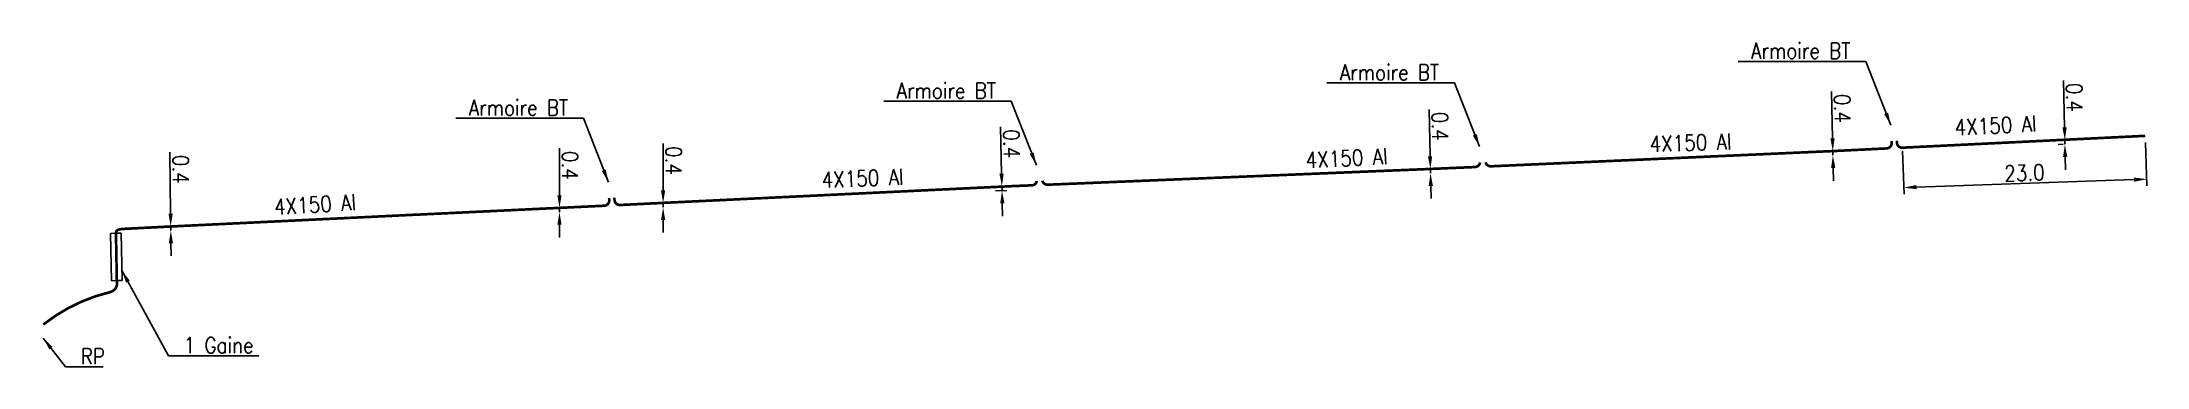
# Model space of a CAD drawing. Header units: millimetres. Extents: x 192011 to 192889, y 147074 to 147485.
# Drawn here: x 192689.9 to 192889.2, y 147073.6 to 147104.3 of the extents above; entities that cross this region are included whole.
import ezdxf

# ---------------------------------------------------------------- set-up
doc = ezdxf.new("R2010")
doc.units = ezdxf.units.MM
doc.header["$MEASUREMENT"] = 0
doc.header["$PDMODE"] = 34
doc.linetypes.add('B_ST_AL', pattern=[2000, 1000, 1000])
doc.layers.get('0').update_dxf_attribs({"linetype": 'CONTINUOUS'})
doc.layers.get('DEFPOINTS').update_dxf_attribs({"linetype": 'CONTINUOUS'})
doc.layers.add('B_110', color=1, linetype='CONTINUOUS')
doc.layers.add('B_400', color=7, linetype='CONTINUOUS')
doc.styles.get("Standard").update_dxf_attribs({"font": 'romans.shx', "width": 0.85})
doc.dimstyles.get("Standard").update_dxf_attribs({"dimtxt": 1.5, "dimasz": 1.2, "dimexe": 0.625, "dimexo": 0.625, "dimgap": 0.25, "dimtad": 1, "dimdec": 1, "dimzin": 0, "dimdsep": 46, "dimtxsty": 'Standard', "dimcen": -0.5, "dimadec": 0, "dimazin": 0, "dimtfac": 1, "dimtdec": 1, "dimtmove": 0, "dimatfit": 3, "dimfxl": 1, "dimtolj": 1, "dimtzin": 0, "dimarcsym": 0})

msp = doc.modelspace()

# ---------------------------------------------------------------- texts
at = {"layer": 'B_110', "linetype": 'Continuous', "char_height": 1.5}
for s, insert, attachment_point in [('Armoire BT', (192861.09, 147103.49), 6), ('Armoire BT', (192822.16, 147101.45), 6), ('Armoire BT', (192780.21, 147099.72), 6), ('Armoire BT', (192739.71, 147098.11), 6), ('RP', (192693.58, 147074.6), 4)]:
    msp.add_mtext(s, dxfattribs=dict(at, insert=insert, attachment_point=attachment_point))
at = {"layer": 'B_110', "linetype": 'B_ST_AL', "char_height": 1.5, "attachment_point": 4}
for insert, rotation in [((192870.96, 147096.23), 2.9146), ((192842.08, 147094.67), 1.9147), ((192809.53, 147093.14), 2.8901), ((192763.71, 147091.28), 2.2922), ((192711.88, 147088.71), 3.55)]:
    msp.add_mtext('\\A1;4X150 Al', dxfattribs=dict(at, insert=insert, rotation=rotation))
at = {"layer": 'B_400', "insert": (192703.32, 147075.65), "char_height": 1.5, "attachment_point": 4}
msp.add_mtext('1 Gaine', dxfattribs=at)

# ---------------------------------------------------------------- blocks, each defined once
blk = doc.blocks.new('*D5')
at = {"color": 0, "linetype": 'ByBlock'}
for p, q in [((192702.08, 147088.09), (192702.02, 147093.9)), ((192702.1, 147086.49), (192702.09, 147086.89)), ((192702.11, 147085.29), (192702.12, 147084.09))]:
    blk.add_line(p, q, dxfattribs=at)
for points in [[(192702.28, 147088.09), (192701.88, 147088.09), (192702.09, 147086.89)], [(192702.31, 147085.29), (192701.91, 147085.29), (192702.1, 147086.49)]]:
    blk.add_solid(points, dxfattribs=at)
at = {"layer": 'DEFPOINTS', "color": 0, "linetype": 'ByBlock'}
for p in [(192702.09, 147086.89), (192702.1, 147086.49), (192702.1, 147086.49)]:
    blk.add_point(p, dxfattribs=at)
at = {"color": 0, "linetype": 'ByBlock', "insert": (192703.04, 147092.29), "char_height": 1.5, "attachment_point": 5, "rotation": 270.5823}
blk.add_mtext('\\A1;0.4', dxfattribs=at)
blk = doc.blocks.new('*D6')
at = {"color": 0, "linetype": 'ByBlock'}
for p, q in [((192738.89, 147089.84), (192738.89, 147094.27)), ((192738.89, 147088.24), (192738.89, 147088.64)), ((192738.89, 147087.04), (192738.89, 147085.84))]:
    blk.add_line(p, q, dxfattribs=at)
for points in [[(192739.09, 147089.84), (192738.69, 147089.84), (192738.89, 147088.64)], [(192739.09, 147087.04), (192738.69, 147087.04), (192738.89, 147088.24)]]:
    blk.add_solid(points, dxfattribs=at)
at = {"layer": 'DEFPOINTS', "color": 0, "linetype": 'ByBlock'}
for p in [(192738.89, 147088.64), (192738.89, 147088.24), (192738.89, 147088.24)]:
    blk.add_point(p, dxfattribs=at)
at = {"color": 0, "linetype": 'ByBlock', "insert": (192739.89, 147092.66), "char_height": 1.5, "attachment_point": 5, "rotation": 270.0007}
blk.add_mtext('\\A1;0.4', dxfattribs=at)
blk = doc.blocks.new('*D7')
at = {"color": 0, "linetype": 'ByBlock'}
for p, q in [((192738.89, 147089.84), (192738.89, 147094.27)), ((192738.89, 147088.24), (192738.89, 147088.64)), ((192738.89, 147087.04), (192738.89, 147085.84))]:
    blk.add_line(p, q, dxfattribs=at)
for points in [[(192739.09, 147089.84), (192738.69, 147089.84), (192738.89, 147088.64)], [(192739.09, 147087.04), (192738.69, 147087.04), (192738.89, 147088.24)]]:
    blk.add_solid(points, dxfattribs=at)
at = {"layer": 'DEFPOINTS', "color": 0, "linetype": 'ByBlock'}
for p in [(192738.89, 147088.64), (192738.89, 147088.24), (192738.89, 147088.24)]:
    blk.add_point(p, dxfattribs=at)
at = {"color": 0, "linetype": 'ByBlock', "insert": (192739.89, 147092.66), "char_height": 1.5, "attachment_point": 5, "rotation": 270.0007}
blk.add_mtext('\\A1;0.4', dxfattribs=at)
blk = doc.blocks.new('*D8')
at = {"layer": 'B_110', "color": 0, "linetype": 'Continuous', "lineweight": -2}
for p, q in [((192780.74, 147091.87), (192780.64, 147096.3)), ((192781.24, 147090.68), (192780.15, 147090.66)), ((192781.25, 147090.28), (192780.16, 147090.26)), ((192780.78, 147090.27), (192780.77, 147090.67)), ((192780.81, 147089.07), (192780.84, 147087.87))]:
    blk.add_line(p, q, dxfattribs=at)
at = {"layer": 'B_110', "color": 0, "linetype": 'Continuous'}
for points in [[(192780.94, 147091.88), (192780.54, 147091.87), (192780.77, 147090.67)], [(192781.01, 147089.08), (192780.61, 147089.07), (192780.78, 147090.27)]]:
    blk.add_solid(points, dxfattribs=at)
at = {"layer": 'DEFPOINTS', "color": 0, "linetype": 'Continuous'}
for p in [(192780.78, 147090.27), (192781.87, 147090.7), (192781.88, 147090.3)]:
    blk.add_point(p, dxfattribs=at)
at = {"layer": 'B_110', "color": 0, "linetype": 'Continuous', "insert": (192781.68, 147094.71), "char_height": 1.5, "attachment_point": 5, "rotation": 271.3316}
blk.add_mtext('\\A1;0.4', dxfattribs=at)
blk = doc.blocks.new('*D9')
at = {"layer": 'B_110', "color": 0, "linetype": 'Continuous', "lineweight": -2}
for p, q in [((192821.3, 147093.52), (192821.2, 147097.95)), ((192821.34, 147091.92), (192821.33, 147092.32)), ((192821.37, 147090.72), (192821.39, 147089.52))]:
    blk.add_line(p, q, dxfattribs=at)
at = {"layer": 'B_110', "color": 0, "linetype": 'Continuous'}
for points in [[(192821.5, 147093.52), (192821.1, 147093.51), (192821.33, 147092.32)], [(192821.57, 147090.72), (192821.17, 147090.71), (192821.34, 147091.92)]]:
    blk.add_solid(points, dxfattribs=at)
at = {"layer": 'DEFPOINTS', "color": 0, "linetype": 'Continuous'}
for p in [(192821.33, 147092.32), (192821.34, 147091.92), (192821.34, 147091.92)]:
    blk.add_point(p, dxfattribs=at)
at = {"layer": 'B_110', "color": 0, "linetype": 'Continuous', "insert": (192822.24, 147096.36), "char_height": 1.5, "attachment_point": 5, "rotation": 271.3316}
blk.add_mtext('\\A1;0.4', dxfattribs=at)
blk = doc.blocks.new('*D10')
at = {"layer": 'B_110', "color": 0, "linetype": 'Continuous', "lineweight": -2}
for p, q in [((192859.4, 147095.21), (192859.29, 147099.64)), ((192859.43, 147093.61), (192859.42, 147094.01)), ((192859.46, 147092.41), (192859.49, 147091.21))]:
    blk.add_line(p, q, dxfattribs=at)
at = {"layer": 'B_110', "color": 0, "linetype": 'Continuous'}
for points in [[(192859.6, 147095.21), (192859.2, 147095.2), (192859.42, 147094.01)], [(192859.66, 147092.41), (192859.26, 147092.41), (192859.43, 147093.61)]]:
    blk.add_solid(points, dxfattribs=at)
at = {"layer": 'DEFPOINTS', "color": 0, "linetype": 'Continuous'}
for p in [(192859.42, 147094.01), (192859.43, 147093.61), (192859.43, 147093.61)]:
    blk.add_point(p, dxfattribs=at)
at = {"layer": 'B_110', "color": 0, "linetype": 'Continuous', "insert": (192860.33, 147098.05), "char_height": 1.5, "attachment_point": 5, "rotation": 271.3316}
blk.add_mtext('\\A1;0.4', dxfattribs=at)
blk = doc.blocks.new('*D11')
at = {"color": 0, "linetype": 'ByBlock'}
for p, q in [((192881.36, 147096.25), (192881.25, 147100.68)), ((192881.23, 147095.05), (192880.76, 147095.04)), ((192881.24, 147094.65), (192880.77, 147094.64)), ((192881.39, 147094.65), (192881.39, 147095.05)), ((192881.42, 147093.45), (192881.45, 147092.25))]:
    blk.add_line(p, q, dxfattribs=at)
for points in [[(192881.56, 147096.25), (192881.16, 147096.24), (192881.39, 147095.05)], [(192881.62, 147093.46), (192881.22, 147093.45), (192881.39, 147094.65)]]:
    blk.add_solid(points, dxfattribs=at)
at = {"layer": 'DEFPOINTS', "color": 0, "linetype": 'ByBlock'}
for p in [(192881.39, 147094.65), (192881.85, 147095.06), (192881.86, 147094.66)]:
    blk.add_point(p, dxfattribs=at)
at = {"color": 0, "linetype": 'ByBlock', "insert": (192882.29, 147099.09), "char_height": 1.5, "attachment_point": 5, "rotation": 271.3316}
blk.add_mtext('\\A1;0.4', dxfattribs=at)
blk = doc.blocks.new('*D12')
at = {"layer": 'B_110', "color": 0, "linetype": 'Continuous', "lineweight": -2}
for p, q in [((192866.03, 147094.04), (192866.17, 147089.93)), ((192889.01, 147094.83), (192889.15, 147090.72)), ((192887.93, 147091.31), (192867.35, 147090.6))]:
    blk.add_line(p, q, dxfattribs=at)
at = {"layer": 'B_110', "color": 0, "linetype": 'Continuous'}
for points in [[(192887.93, 147091.51), (192887.94, 147091.11), (192889.13, 147091.35)], [(192867.34, 147090.8), (192867.35, 147090.4), (192866.15, 147090.55)]]:
    blk.add_solid(points, dxfattribs=at)
at = {"layer": 'DEFPOINTS', "color": 0, "linetype": 'Continuous'}
for p in [(192888.99, 147095.45), (192866, 147094.66), (192866.15, 147090.55)]:
    blk.add_point(p, dxfattribs=at)
at = {"layer": 'B_110', "color": 0, "linetype": 'Continuous', "insert": (192877.56, 147091.95), "char_height": 1.5, "attachment_point": 5, "rotation": 1.9767}
blk.add_mtext('\\A1;23.0', dxfattribs=at)

# ---------------------------------------------------------------- dimensions: what is measured, and where the dimension line sits
at = {"layer": 'B_110', "linetype": 'Continuous'}
for base, p1, p2, angle, picture, middle in [((192859.43, 147093.61), (192859.42, 147094.01), (192859.43, 147093.61), 271.3316, '*D10', (192859.33, 147098.02)), ((192881.39, 147094.65), (192881.85, 147095.06), (192881.86, 147094.66), 271.3316, '*D11', (192881.29, 147099.06)), ((192821.34, 147091.92), (192821.33, 147092.32), (192821.34, 147091.92), 271.3316, '*D9', (192821.24, 147096.33)), ((192780.78, 147090.27), (192781.87, 147090.7), (192781.88, 147090.3), 271.3316, '*D8', (192780.68, 147094.69)), ((192866.15, 147090.55), (192888.99, 147095.45), (192866, 147094.66), 181.9767, '*D12', (192877.6, 147090.95)), ((192702.1, 147086.49), (192702.09, 147086.89), (192702.1, 147086.49), 270.5823, '*D5', (192702.04, 147092.28)), ((192738.89, 147088.24), (192738.89, 147088.64), (192738.89, 147088.24), 270.0007, '*D6', (192738.89, 147092.66))]:
    dim = msp.add_linear_dim(base=base, p1=p1, p2=p2, angle=angle, dimstyle='Standard', dxfattribs=at)
    dim.commit()
    dim.dimension.update_dxf_attribs({"geometry": picture, "text_midpoint": middle, "dimtype": 161})
dim = msp.add_linear_dim(base=(192748.69, 147088.71), p1=(192748.69, 147089.11), p2=(192748.69, 147088.71), angle=270.0007, dimstyle='Standard', dxfattribs=at)
dim.commit()
dim.dimension.update_dxf_attribs({"geometry": '*D7', "text_midpoint": (192748.69, 147093.12), "dimtype": 161, "insert": (9.81, 0.46)})

# ---------------------------------------------------------------- linework, layer by layer
at = {"layer": 'B_110', "linetype": 'B_ST_AL', "flags": 128}
for points in [[(192826.55, 147092.94, 0.25, 0.25, 0.352451), (192827.06, 147092.57, 0.25, 0.25, 0), (192859.42, 147094.01, 0.25, 0.25, 0), (192864.51, 147094.26, 0.25, 0.25, 0.409657), (192864.99, 147094.77, 0.25, 0.25, 0), (192864.98, 147094.97, 0, 0, 0)], [(192865.48, 147094.98, 0.25, 0.25, 0), (192865.49, 147094.81, 0.25, 0.25, 0.418716), (192866.01, 147094.33, 0.25, 0.25, 0), (192888.99, 147095.45, 0, 0, 0)], [(192784.6, 147091.21, 0.25, 0.25, 0.354403), (192785.11, 147090.83, 0.25, 0.25, 0), (192821.33, 147092.32, 0, 0, 0)], [(192826.03, 147092.93, 0.25, 0.25, -0.35654), (192825.56, 147092.5, 0.25, 0.25, 0), (192821.33, 147092.32, 0, 0, 0)], [(192743.59, 147089.58, 0.25, 0.25, 0), (192743.6, 147089.37, 0.25, 0.25, -0.416075), (192743.12, 147088.84, 0.25, 0.25, 0), (192738.89, 147088.64, 0.25, 0.25, 0), (192725.68, 147088.01, 0.25, 0.25, 0), (192725.68, 147088.01, 0.25, 0.25, 0), (192725.21, 147087.99, 0.25, 0.25, 0), (192702.34, 147086.89, 0.25, 0.25, 0), (192697.62, 147086.65, 0.25, 0.25, 0.059492), (192697.13, 147086.57, 0.25, 0.25, 0.380173), (192696.91, 147086.21, 0.25, 0.25, 0), (192696.99, 147081.76, 0.25, 0.25, 0), (192696.99, 147081.76, 0.25, 0.25, -0.424144), (192696.34, 147080.67, 0.25, 0.25, 0.109109), (192690.04, 147077.61, 0, 0, 0)]]:
    msp.add_lwpolyline(points, format="xyseb", dxfattribs=at)
at = {"layer": 'B_110', "linetype": 'B_ST_AL', "const_width": 0.25, "flags": 128}
msp.add_lwpolyline([(192744.09, 147089.6), (192744.1, 147089.39, 0.412355), (192744.62, 147088.91), (192748.69, 147089.11), (192781.87, 147090.7), (192783.61, 147090.77, 0.35973), (192784.08, 147091.19, 0.35973)], format="xyb", dxfattribs=at)
at = {"layer": 'B_400', "color": 7, "linetype": 'CONTINUOUS'}
for p, q in [((192696.4, 147086.23), (192696.9, 147086.24)), ((192696.4, 147086.23), (192696.49, 147081.75)), ((192697.4, 147086.25), (192696.9, 147086.24)), ((192697.4, 147086.25), (192697.49, 147081.77)), ((192696.49, 147081.75), (192696.99, 147081.76)), ((192697.49, 147081.77), (192696.99, 147081.76))]:
    msp.add_line(p, q, dxfattribs=at)

msp.set_redraw_order([(e.dxf.handle, doc.entitydb.next_handle()) for e in msp.query("TEXT MTEXT ATTDEF DIMENSION ARC_DIMENSION")])  # texts and dimensions are drawn at this point

# ---------------------------------------------------------------- leaders
at = {"layer": 'B_110', "linetype": 'Continuous', "annotation_type": 0, "has_hookline": 1}
for points, hookline_direction, text_width in [([(192864.91, 147096.47), (192862.54, 147102.49), (192861.34, 147102.49)], 1, 10.62), ([(192825.98, 147094.43), (192823.61, 147100.45), (192822.41, 147100.45)], 1, 10.62), ([(192743.52, 147091.08), (192741.16, 147097.11), (192739.96, 147097.11)], 1, 10.62), ([(192784.03, 147092.69), (192781.66, 147098.72), (192780.46, 147098.72)], 1, 10.62), ([(192690.03, 147076.31), (192692.13, 147073.6), (192693.33, 147073.6)], 0, 2.12)]:
    msp.add_leader(points, dimstyle='Standard', dxfattribs=dict(at, hookline_direction=hookline_direction, text_width=text_width))
at = {"layer": 'B_400', "annotation_type": 0, "has_hookline": 1, "hookline_direction": 0, "text_width": 7.1}
msp.add_leader([(192697.47, 147082.71), (192701.87, 147074.65), (192703.07, 147074.65)], dimstyle='Standard', dxfattribs=at)

doc.saveas('drawing.dxf')
